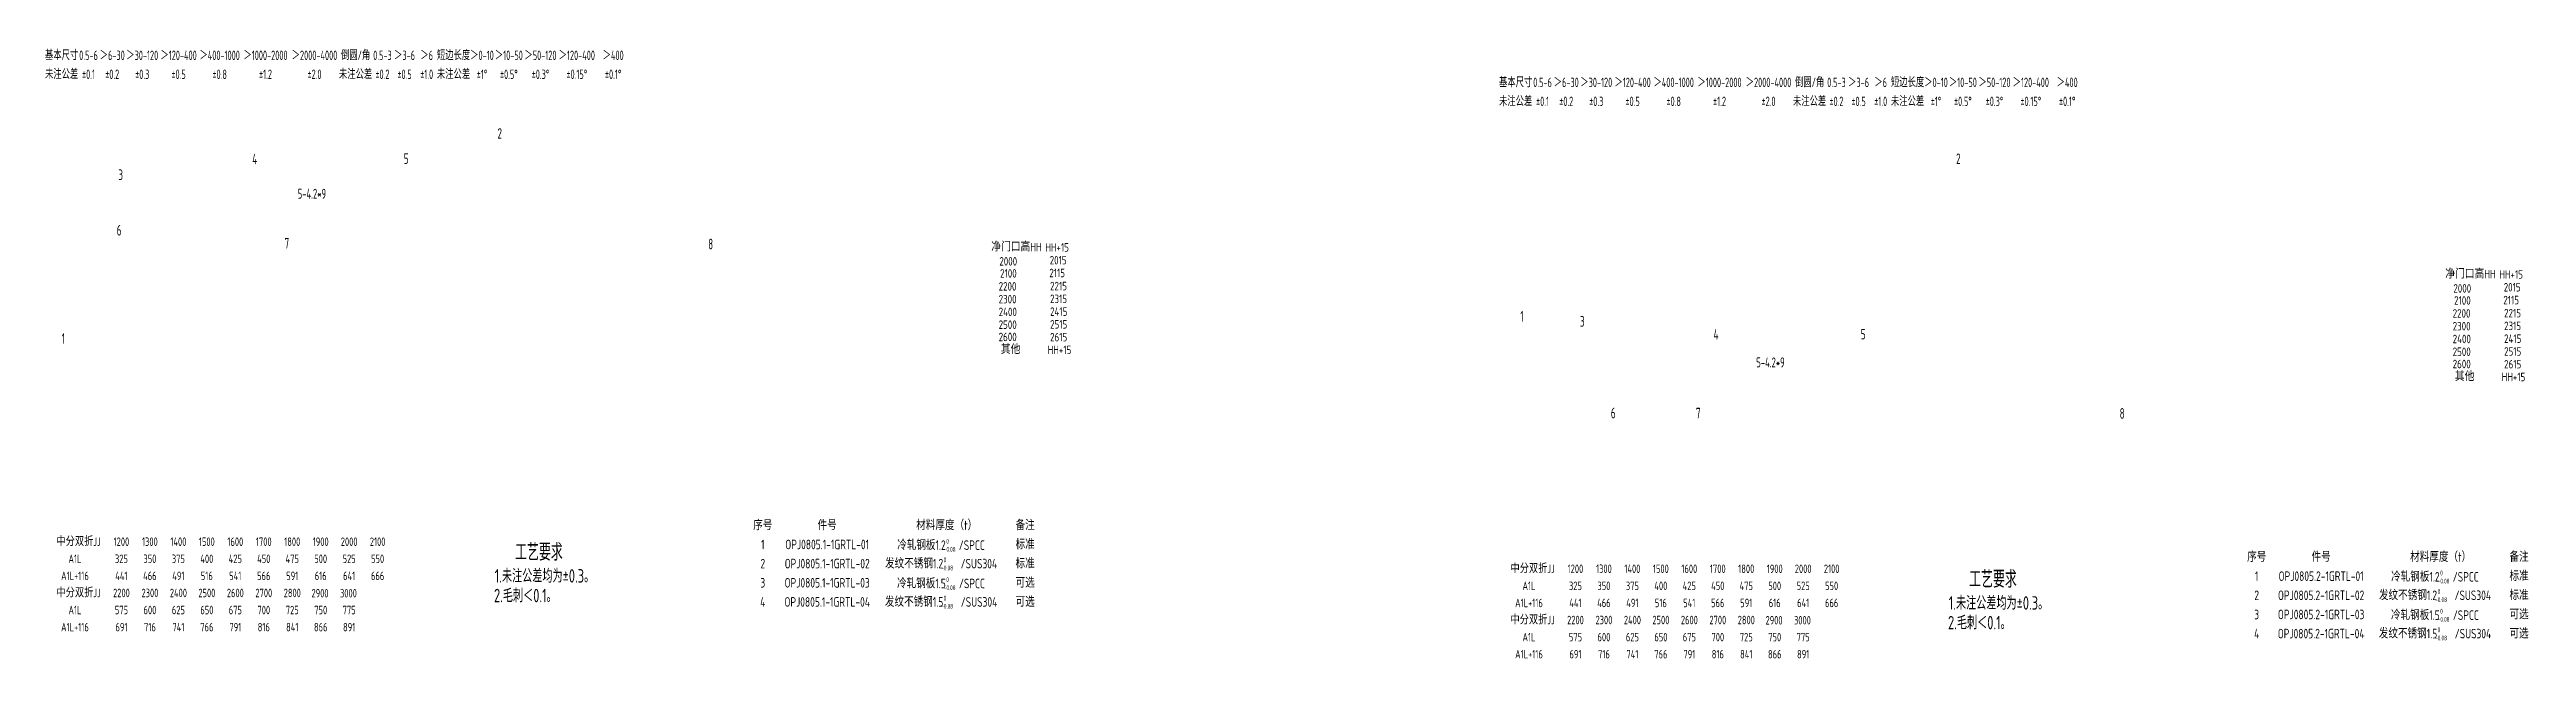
# Model space of a CAD drawing. Header units: inches. Extents: x 14216 to 120088, y -29410 to 23559.
# Drawn here: x 109618 to 116601, y 8305 to 10022 of the extents above; entities that cross this region are included whole.
import ezdxf
from ezdxf.enums import TextEntityAlignment as Align

# ---------------------------------------------------------------- set-up
doc = ezdxf.new("R2010")
doc.units = ezdxf.units.IN
doc.header["$LTSCALE"] = 0.3
doc.header["$MEASUREMENT"] = 0
for name, color, linetype in [('2', 2, 'Continuous'), ('2细实线', 2, 'Continuous'), ('7', 4, 'Continuous')]:
    doc.layers.add(name, color=color, linetype=linetype)
doc.layers.add('粗实线', color=7, linetype='Continuous', lineweight=30)
doc.styles.add('HZ', font='isocp2.shx', dxfattribs={"width": 0.7, "bigfont": 'hztxt.shx'})

msp = doc.modelspace()

# ---------------------------------------------------------------- texts
at = {"layer": '2', "color": 4, "style": 'HZ', "width": 0.7}
for s, p in [('2', (110880.574, 9770.308)), ('4', (110189.317, 9698.356)), ('5', (110616.51, 9699.518)), ('2', (114992.654, 9698.908)), ('3', (109811.686, 9653.838)), ('6', (109807.203, 9497.511)), ('7', (110280.23, 9460.944)), ('8', (111474.596, 9458.563)), ('1', (109652.089, 9192.296)), ('1', (113764.169, 9254.807)), ('3', (113932.343, 9240.88)), ('4', (114309.035, 9204.077)), ('5', (114723.962, 9204.547)), ('6', (114019.503, 8982.299)), ('7', (114259.108, 8981.909)), ('8', (115453.863, 8981.199))]:
    msp.add_text(s, height=30, dxfattribs=at).set_placement(p)
at = {"layer": '2', "style": 'HZ', "width": 0.8}
for s, p in [('序号', (111628.592, 8680.761)), ('件号', (111810.266, 8680.761)), ('材料厚度（t）', (112147.152, 8680.761)), ('备注', (112368.214, 8680.761)), ('1', (111628.592, 8626.761)), ('OPJ0805.1-1GRTL-01', (111810.266, 8626.761)), ('发纹不锈钢1.2    /SUS304 ', (112137.485, 8572.761)), ('冷轧钢板1.2   /SPCC', (112130.97, 8624.822)), ('标准', (112368.214, 8626.761)), ('标准', (112368.214, 8572.761)), ('序号', (115840.291, 8591.457)), ('件号', (116021.965, 8591.457)), ('材料厚度（t）', (116358.851, 8591.457)), ('备注', (116579.913, 8591.457)), ('3', (111628.592, 8518.761)), ('2', (111628.592, 8572.761)), ('OPJ0805.1-1GRTL-03', (111810.266, 8518.761)), ('OPJ0805.1-1GRTL-02', (111810.266, 8572.761)), ('冷轧钢板1.5   /SPCC', (112130.97, 8516.822)), ('可选', (112368.214, 8518.761)), ('1', (115840.291, 8537.457)), ('OPJ0805.2-1GRTL-01', (116021.965, 8537.457)), ('冷轧钢板1.2   /SPCC', (116342.669, 8535.517)), ('标准', (116579.913, 8537.457)), ('4', (111628.592, 8464.761)), ('OPJ0805.1-1GRTL-04', (111810.266, 8464.761)), ('发纹不锈钢1.5    /SUS304 ', (112137.485, 8464.761)), ('可选', (112368.214, 8464.761)), ('2', (115840.291, 8483.457)), ('OPJ0805.2-1GRTL-02', (116021.965, 8483.457)), ('发纹不锈钢1.2    /SUS304 ', (116349.184, 8483.457)), ('标准', (116579.913, 8483.457)), ('4', (115840.291, 8375.457)), ('3', (115840.291, 8429.457)), ('OPJ0805.2-1GRTL-04', (116021.965, 8375.457)), ('OPJ0805.2-1GRTL-03', (116021.965, 8429.457)), ('发纹不锈钢1.5    /SUS304 ', (116349.184, 8375.457)), ('冷轧钢板1.5   /SPCC', (116342.669, 8427.517)), ('可选', (116579.913, 8429.457)), ('可选', (116579.913, 8375.457))]:
    msp.add_text(s, height=27, dxfattribs=at).set_placement(p, align=Align.MIDDLE_CENTER)
at = {"layer": '2', "color": 6, "style": 'HZ', "width": 0.75}
for s, p in [('1.未注公差均为±0.3。', (110872.959, 8519.172)), ('2.毛刺＜0.1。', (110870.813, 8463.777)), ('1.未注公差均为±0.3。', (114972.127, 8442.866)), ('2.毛刺＜0.1。', (114969.981, 8387.471))]:
    msp.add_text(s, height=38, dxfattribs=at).set_placement(p)
at = {"layer": '2', "color": 6, "char_height": 28, "attachment_point": 5, "style": 'HZ'}
for insert in [(110357.406, 9615.382), (114469.486, 9139.894)]:
    msp.add_mtext('\\A1;5-4.2*9', dxfattribs=dict(at, insert=insert))
at = {"layer": '2', "char_height": 13.728, "attachment_point": 1, "style": 'HZ'}
for insert in [(112131.854, 8590.236), (112139.077, 8642.673), (112139.077, 8534.673), (116350.777, 8553.369), (112131.854, 8482.236), (116343.553, 8500.931), (116343.553, 8392.931), (116350.777, 8445.369)]:
    msp.add_mtext(' 0\\P-0.08', dxfattribs=dict(at, insert=insert))
at = {"layer": '2细实线', "linetype": 'ByBlock', "style": 'HZ', "width": 0.65}
for s, p in [('基本尺寸', (109651.988, 10005.571)), ('0.5-6', (109727.723, 10005.571)), ('＞6-30', (109794.548, 10005.571)), ('＞30-120', (109879.193, 10005.571)), ('＞120-400', (109981.658, 10005.571)), ('＞400-1000', (110097.488, 10005.571)), ('＞1000-2000', (110226.683, 10005.571)), ('＞2000-4000', (110364.788, 10005.571)), ('倒圆/角', (110480.618, 10005.571)), ('0.5-3', (110556.353, 10005.571)), ('＞3-6', (110618.723, 10005.571)), ('＞6', (110681.093, 10005.571)), ('短边长度', (110756.828, 10005.571)), ('＞0-10', (110837.018, 10005.571)), ('＞10-50', (110912.753, 10005.571)), ('＞50-120', (111001.853, 10005.571)), ('＞120-400', (111104.318, 10005.571)), ('＞400', (111206.783, 10005.571)), ('未注公差', (109651.988, 9952.111)), ('%%p0.1', (109727.723, 9952.111)), ('%%p0.2', (109794.548, 9952.111)), ('%%p0.3', (109879.193, 9952.111)), ('%%p0.5', (109981.658, 9952.111)), ('%%p0.8', (110097.488, 9952.111)), ('%%p1.2', (110226.683, 9952.111)), ('%%p2.0', (110364.788, 9952.111)), ('未注公差', (110480.618, 9952.111)), ('%%p0.2', (110556.353, 9952.111)), ('%%p0.5', (110618.723, 9952.111)), ('%%p1.0', (110681.093, 9952.111)), ('未注公差', (110756.828, 9952.111)), ('%%p1%%d', (110837.018, 9952.111)), ('%%p0.5%%d', (110912.753, 9952.111)), ('%%p0.3%%d', (111001.853, 9952.111)), ('%%p0.15%%d', (111104.318, 9952.111)), ('%%p0.1%%d', (111206.783, 9952.111)), ('基本尺寸', (113751.156, 9929.265)), ('0.5-6', (113826.891, 9929.265)), ('＞6-30', (113893.716, 9929.265)), ('＞30-120', (113978.361, 9929.265)), ('＞120-400', (114080.826, 9929.265)), ('＞400-1000', (114196.656, 9929.265)), ('＞1000-2000', (114325.851, 9929.265)), ('＞2000-4000', (114463.956, 9929.265)), ('倒圆/角', (114579.786, 9929.265)), ('0.5-3', (114655.521, 9929.265)), ('＞3-6', (114717.891, 9929.265)), ('＞6', (114780.261, 9929.265)), ('短边长度', (114855.996, 9929.265)), ('＞0-10', (114936.186, 9929.265)), ('＞10-50', (115011.921, 9929.265)), ('＞50-120', (115101.021, 9929.265)), ('＞120-400', (115203.486, 9929.265)), ('＞400', (115305.951, 9929.265)), ('未注公差', (113751.156, 9875.805)), ('%%p0.1', (113826.891, 9875.805)), ('%%p0.2', (113893.716, 9875.805)), ('%%p0.3', (113978.361, 9875.805)), ('%%p0.5', (114080.826, 9875.805)), ('%%p0.8', (114196.656, 9875.805)), ('%%p1.2', (114325.851, 9875.805)), ('%%p2.0', (114463.956, 9875.805)), ('未注公差', (114579.786, 9875.805)), ('%%p0.2', (114655.521, 9875.805)), ('%%p0.5', (114717.891, 9875.805)), ('%%p1.0', (114780.261, 9875.805)), ('未注公差', (114855.996, 9875.805)), ('%%p1%%d', (114936.186, 9875.805)), ('%%p0.5%%d', (115011.921, 9875.805)), ('%%p0.3%%d', (115101.021, 9875.805)), ('%%p0.15%%d', (115203.486, 9875.805)), ('%%p0.1%%d', (115305.951, 9875.805))]:
    msp.add_text(s, height=26.73, dxfattribs=at).set_placement(p, align=Align.MIDDLE_CENTER)
at = {"layer": '2细实线', "style": 'HZ', "width": 0.8}
for s, p in [('中分双折JJ', (109699.825, 8634.549)), ('A1L', (109689.442, 8586.394)), ('1200', (109820.475, 8634.549)), ('325', (109820.475, 8586.394)), ('1300', (109900.734, 8634.549)), ('350', (109900.734, 8586.394)), ('1400', (109980.993, 8634.549)), ('375', (109980.993, 8586.394)), ('1500', (110061.252, 8634.549)), ('400', (110061.252, 8586.394)), ('1600', (110141.511, 8634.549)), ('425', (110141.511, 8586.394)), ('1700', (110221.77, 8634.549)), ('450', (110221.77, 8586.394)), ('1800', (110302.029, 8634.549)), ('475', (110302.029, 8586.394)), ('1900', (110382.288, 8634.549)), ('500', (110382.288, 8586.394)), ('2000', (110462.547, 8634.549)), ('525', (110462.547, 8586.394)), ('2100', (110542.806, 8634.549)), ('550', (110542.806, 8586.394)), ('A1L+116', (109689.442, 8538.239)), ('441', (109820.475, 8538.239)), ('466', (109900.734, 8538.239)), ('491', (109980.993, 8538.239)), ('516', (110061.252, 8538.239)), ('541', (110141.511, 8538.239)), ('566', (110221.77, 8538.239)), ('591', (110302.029, 8538.239)), ('616', (110382.288, 8538.239)), ('641', (110462.547, 8538.239)), ('666', (110542.806, 8538.239)), ('中分双折JJ', (113798.993, 8558.243)), ('A1L', (113788.61, 8510.088)), ('1200', (113919.644, 8558.243)), ('325', (113919.644, 8510.088)), ('1300', (113999.902, 8558.243)), ('350', (113999.902, 8510.088)), ('1400', (114080.161, 8558.243)), ('375', (114080.161, 8510.088)), ('1500', (114160.42, 8558.243)), ('400', (114160.42, 8510.088)), ('1600', (114240.679, 8558.243)), ('425', (114240.679, 8510.088)), ('1700', (114320.938, 8558.243)), ('450', (114320.938, 8510.088)), ('1800', (114401.197, 8558.243)), ('475', (114401.197, 8510.088)), ('1900', (114481.456, 8558.243)), ('500', (114481.456, 8510.088)), ('2000', (114561.715, 8558.243)), ('525', (114561.715, 8510.088)), ('2100', (114641.974, 8558.243)), ('550', (114641.974, 8510.088)), ('中分双折JJ', (109699.825, 8490.083)), ('A1L', (109689.442, 8441.928)), ('2200', (109820.615, 8490.083)), ('575', (109820.615, 8441.928)), ('2300', (109900.874, 8490.083)), ('600', (109900.874, 8441.928)), ('2400', (109981.133, 8490.083)), ('625', (109981.133, 8441.928)), ('2500', (110061.392, 8490.083)), ('650', (110061.392, 8441.928)), ('2600', (110141.651, 8490.083)), ('675', (110141.651, 8441.928)), ('2700', (110221.909, 8490.083)), ('700', (110221.909, 8441.928)), ('2800', (110302.168, 8490.083)), ('725', (110302.168, 8441.928)), ('2900', (110380.366, 8489.414)), ('750', (110382.427, 8441.928)), ('3000', (110460.486, 8489.414)), ('775', (110462.547, 8441.928)), ('A1L+116', (113788.61, 8461.933)), ('441', (113919.644, 8461.933)), ('466', (113999.902, 8461.933)), ('491', (114080.161, 8461.933)), ('516', (114160.42, 8461.933)), ('541', (114240.679, 8461.933)), ('566', (114320.938, 8461.933)), ('591', (114401.197, 8461.933)), ('616', (114481.456, 8461.933)), ('641', (114561.715, 8461.933)), ('666', (114641.974, 8461.933)), ('A1L+116', (109689.442, 8393.773)), ('691', (109820.615, 8393.773)), ('716', (109900.874, 8393.773)), ('741', (109981.133, 8393.773)), ('766', (110061.392, 8393.773)), ('791', (110141.651, 8393.773)), ('816', (110221.909, 8393.773)), ('841', (110302.168, 8393.773)), ('866', (110382.427, 8393.773)), ('891', (110462.547, 8393.773)), ('中分双折JJ', (113798.993, 8413.777)), ('2200', (113919.783, 8413.777)), ('2300', (114000.042, 8413.777)), ('2400', (114080.301, 8413.777)), ('2500', (114160.56, 8413.777)), ('2600', (114240.819, 8413.777)), ('2700', (114321.078, 8413.777)), ('2800', (114401.337, 8413.777)), ('2900', (114479.534, 8413.108)), ('3000', (114559.654, 8413.108)), ('A1L+116', (113788.61, 8317.467)), ('A1L', (113788.61, 8365.622)), ('575', (113919.783, 8365.622)), ('691', (113919.783, 8317.467)), ('600', (114000.042, 8365.622)), ('716', (114000.042, 8317.467)), ('625', (114080.301, 8365.622)), ('741', (114080.301, 8317.467)), ('766', (114160.56, 8317.467)), ('650', (114160.56, 8365.622)), ('675', (114240.819, 8365.622)), ('791', (114240.819, 8317.467)), ('700', (114321.078, 8365.622)), ('816', (114321.078, 8317.467)), ('725', (114401.337, 8365.622)), ('841', (114401.337, 8317.467)), ('866', (114481.595, 8317.467)), ('750', (114481.595, 8365.622)), ('775', (114561.715, 8365.622)), ('891', (114561.715, 8317.467))]:
    msp.add_text(s, height=24, dxfattribs=at).set_placement(p, align=Align.MIDDLE_CENTER)
at = {"layer": '7', "color": 2, "style": 'HZ', "width": 0.85}
for s, p in [('净门口高HH', (112272.713, 9453.024)), ('2000', (112295.541, 9412.859)), ('HH+15', (112424.922, 9452.112)), ('2015', (112437.494, 9416.117)), ('2200', (112293.575, 9342.33)), ('2100', (112297.66, 9378.852)), ('2115', (112436.407, 9380.054)), ('2215', (112438.581, 9343.181)), ('净门口高HH', (116371.881, 9376.718)), ('2000', (116394.709, 9336.553)), ('HH+15', (116524.09, 9375.807)), ('2015', (116536.662, 9339.811)), ('2300', (112293.575, 9306.33)), ('2400', (112293.575, 9270.33)), ('2315', (112438.581, 9307.181)), ('2415', (112438.581, 9271.181)), ('2200', (116392.743, 9266.024)), ('2100', (116396.828, 9302.546)), ('2115', (116535.575, 9303.748)), ('2215', (116537.749, 9266.875)), ('2500', (112293.575, 9234.33)), ('2600', (112293.575, 9199.745)), ('2515', (112438.581, 9235.181)), ('2615', (112438.581, 9199.181)), ('2300', (116392.743, 9230.024)), ('2400', (116392.743, 9194.024)), ('2315', (116537.749, 9230.875)), ('2415', (116537.749, 9194.875)), ('其他', (112299.894, 9163.979)), ('HH+15', (112431.598, 9163.181)), ('2500', (116392.743, 9158.024)), ('2515', (116537.749, 9158.875)), ('2600', (116392.743, 9123.439)), ('其他', (116399.062, 9087.673)), ('HH+15', (116530.766, 9086.875)), ('2615', (116537.749, 9122.875))]:
    msp.add_text(s, height=24, dxfattribs=at).set_placement(p)
at = {"layer": '粗实线', "color": 3, "linetype": 'Continuous', "lineweight": -3, "style": 'HZ', "width": 0.7}
for p in [(110930.355, 8581.091), (115029.523, 8504.785)]:
    msp.add_text('工艺要求', height=48, dxfattribs=at).set_placement(p)

doc.saveas('drawing.dxf')
